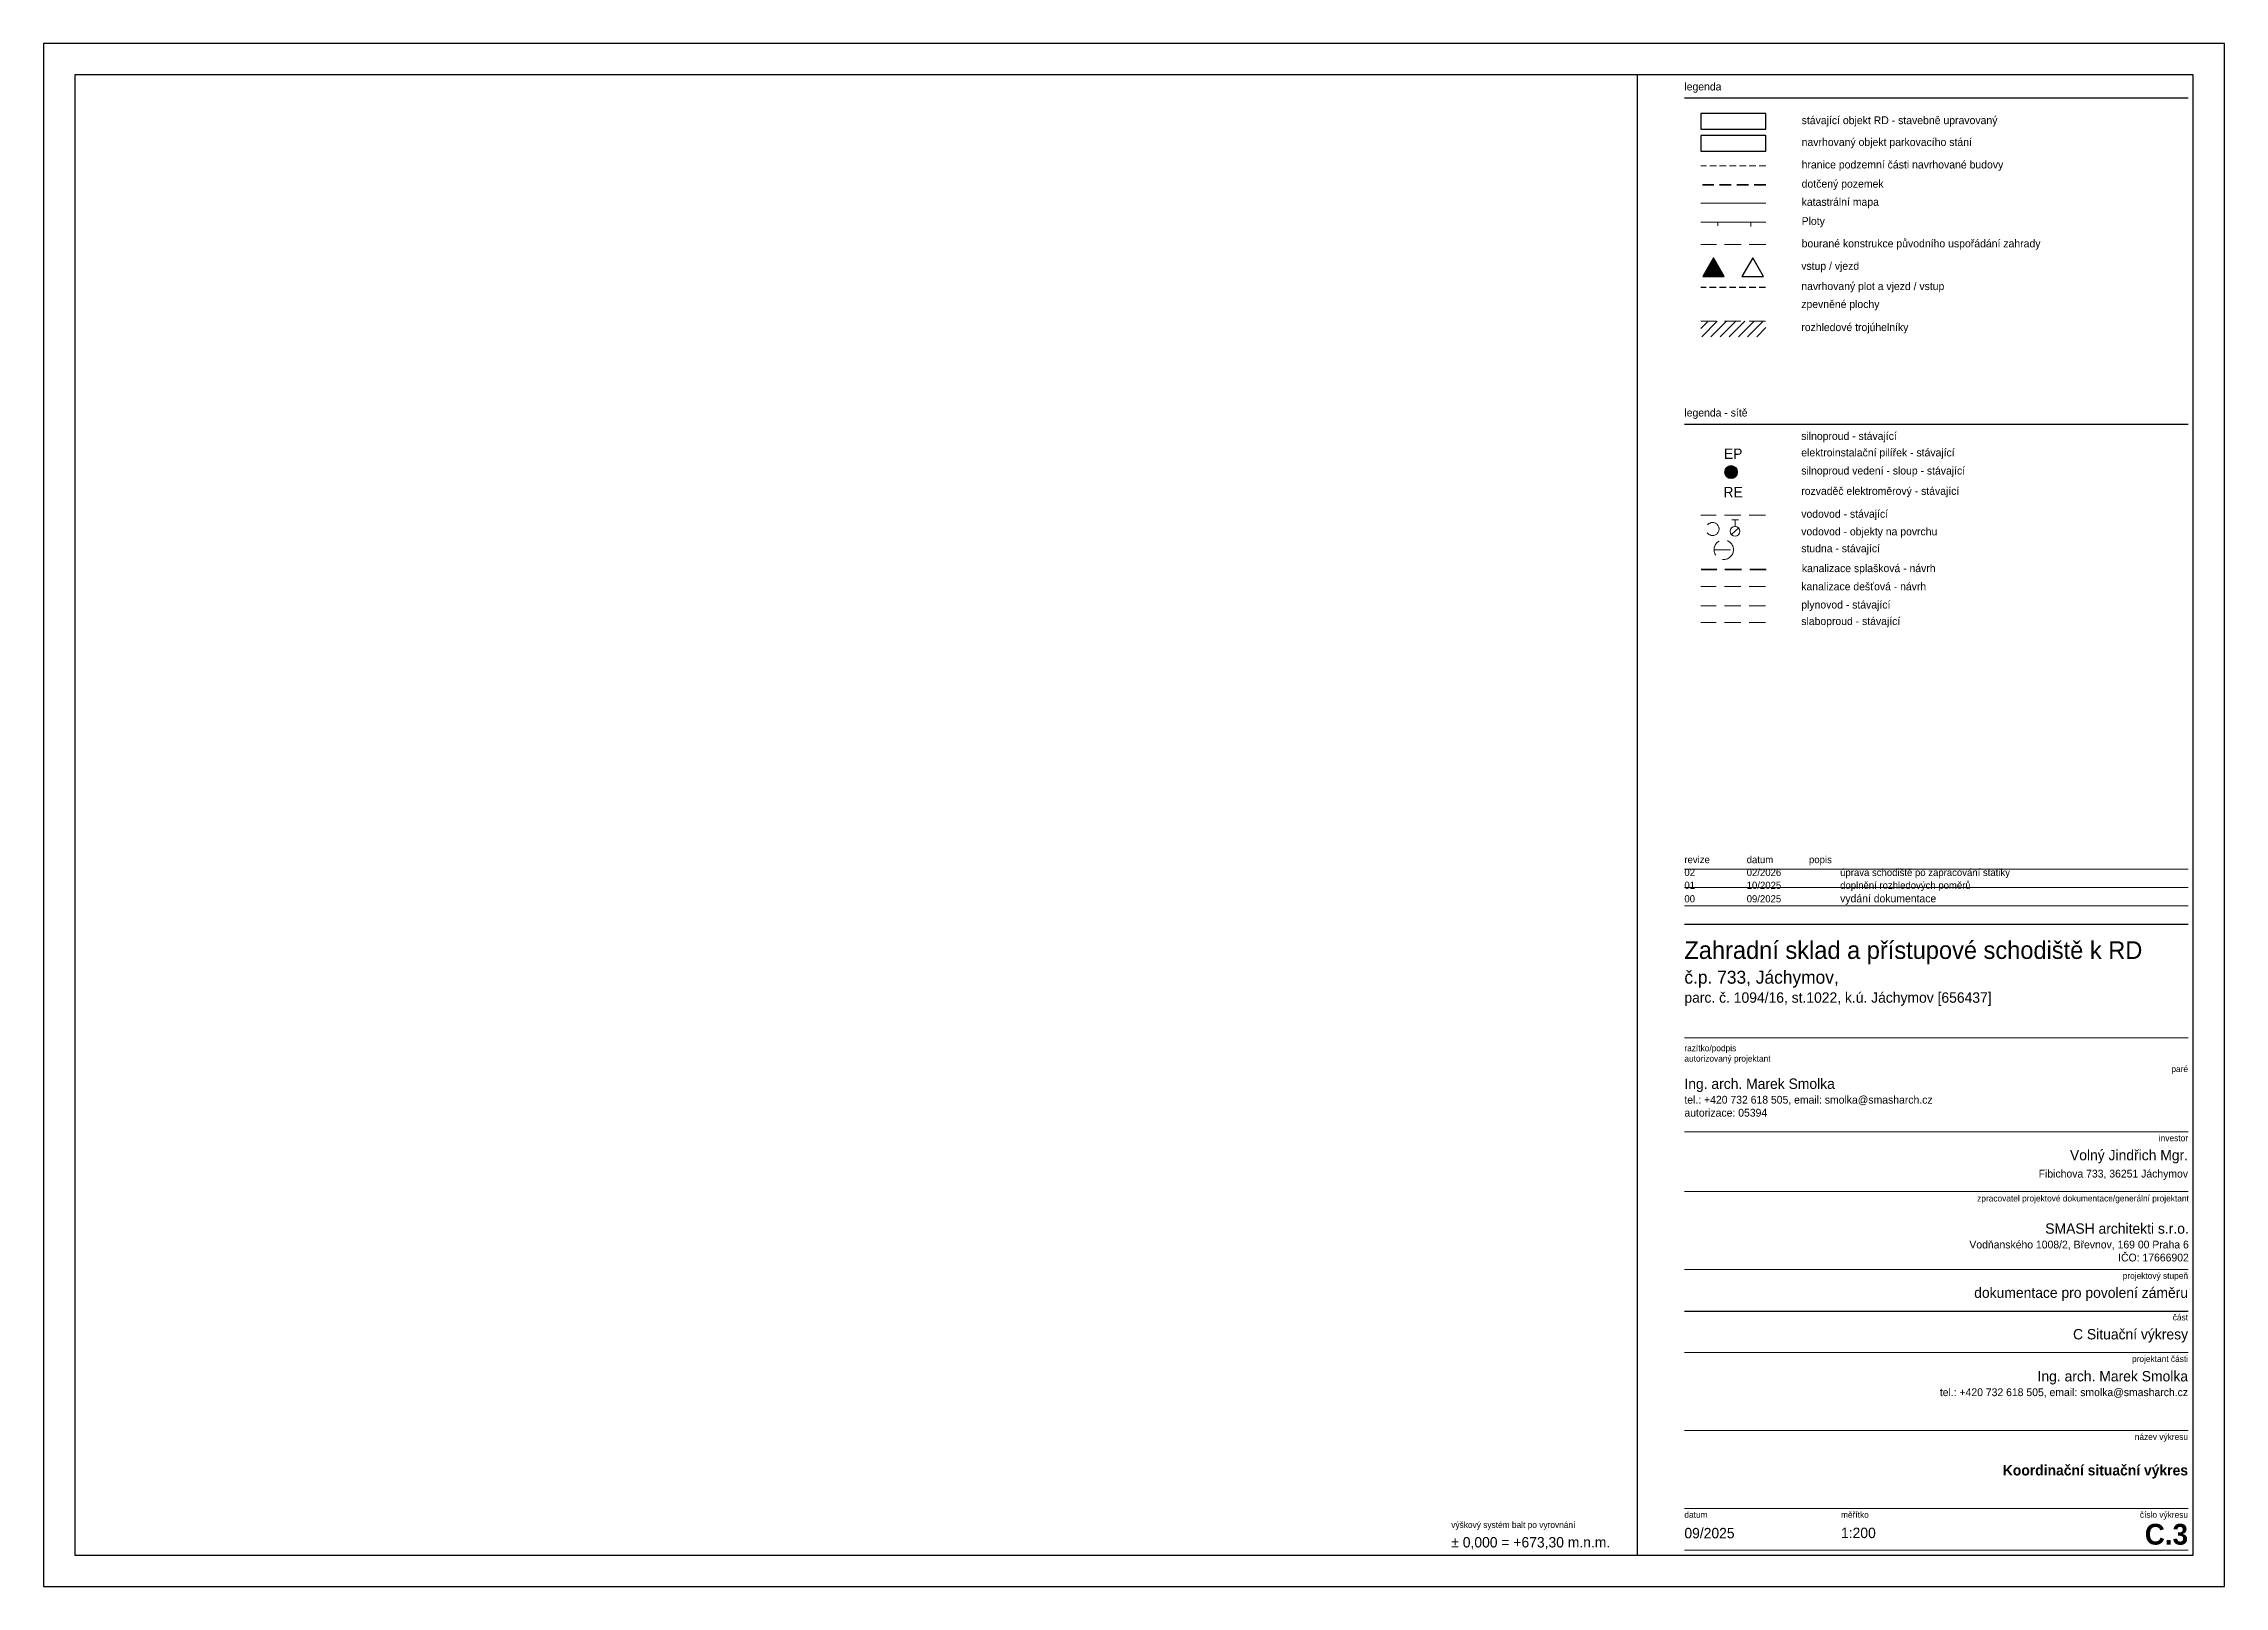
# Model space of a CAD drawing. Extents: x -847523 to -842720, y -997842 to -995984.
# Drawn here: x -842848.5 to -842764.5, y -997818.3 to -997758.9 of the extents above; entities that cross this region are included whole.
import ezdxf

# ---------------------------------------------------------------- set-up
doc = ezdxf.new("R2010")
doc.units = 0
doc.header["$MEASUREMENT"] = 0
doc.linetypes.add('DASHED', pattern=[19.05, 12.7, -6.35])
for name, color, linetype, lineweight, true_color in [('_ značky hranice', 1, 'DASHED', 35, 0xf60000), ('km__ rozhedlové trojuhelniky a doprava 02', 11, 'DASHED', 5, 0xfa8456), ('km__03_velmi tlustá', 202, 'Continuous', 30, 0x9600c8), ('SM _ Bourání', 42, 'DASHED', 9, 0xd5a206), ('SM _ oplocení', 222, 'Continuous', 30, 0xce0b80), ('SM _ výrazná červená', 12, 'Continuous', 30, 0xda0c01), ('sítě_CETIN_stávající_podzemní', 212, 'DASHED', 15, 0xd12dd7), ('sítě_ELE_návrh', 12, 'DASHED', 35, 0xc20000), ('sítě_ELE_stávající_NN_nadzemní', 12, 'Continuous', 9, 0xc20000), ('sítě_KANALIZACE_dešťová_stav', 96, 'DASHED', 9, 0x006b00), ('sítě_KANALIZACE_splašková_návrh', 34, 'DASHED', 35, 0xad5700), ('sítě_PLYN_stávající', 40, 'DASHED', 15, 0xf9c61f), ('sítě_VODA_stávající', 161, 'DASHED', 15, 0x5c9aff), ('Z _ mapa-KN', 142, 'Continuous', 15, 0x0088b5)]:
    doc.layers.add(name, color=color, linetype=linetype, lineweight=lineweight, true_color=true_color)
doc.layers.add('km__netisk', color=251, linetype='Continuous', plot=False)
for name, color, linetype, lineweight in [('km_kóty', 4, 'Continuous', 0), ('km_rozpiska', 7, 'Continuous', 0), ('Z _ MERENI', 7, 'Continuous', 9)]:
    doc.layers.add(name, color=color, linetype=linetype, lineweight=lineweight)
doc.styles.add('km_style', font='GOTHIC.TTF')

msp = doc.modelspace()

# ---------------------------------------------------------------- texts
at = {"layer": 'km_rozpiska', "line_spacing_factor": 1.2, "style": 'km_style'}
for s, width, insert, char_height, attachment_point in [('\\pxa0.25;legenda', 4000, (-842785.3236, -997760.3779), 0.3, 1), ('stávající objekt RD - stavebně upravovaný', 31.116146, (-842780.8067, -997761.8708), 0.301124, 4), ('navrhovaný objekt parkovacího stání', 31.116146, (-842780.8067, -997762.7101), 0.301124, 4), ('hranice podzemní části navrhované budovy', 31.116146, (-842780.8067, -997763.5771), 0.301124, 4), ('dotčený pozemek', 31.116146, (-842780.8067, -997764.3151), 0.301124, 4), ('katastrální mapa', 31.116146, (-842780.8067, -997765.0151), 0.301124, 4), ('Ploty', 31.116146, (-842780.8067, -997765.7538), 0.30112, 4), ('bourané konstrukce původního uspořádání zahrady', 31.116146, (-842780.8067, -997766.6149), 0.301124, 4), ('vstup / vjezd', 14.9, (-842780.8212, -997767.4796), 0.3, 4), ('zpevněné plochy', 14.9, (-842780.8212, -997768.9513), 0.3, 4), ('navrhovaný plot a vjezd / vstup', 14.9, (-842780.8197, -997768.2591), 0.3, 4), ('rozhledové trojúhelníky', 14.9, (-842780.8197, -997769.8403), 0.3, 4), ('\\pxa0.25;legenda - sítě', 4000, (-842785.3236, -997772.933), 0.3, 1), ('silnoproud - stávající', 14.9, (-842780.8212, -997774.028), 0.3, 4), ('elektroinstalační pilířek - stávající', 14.9, (-842780.8212, -997774.6644), 0.3, 4), ('silnoproud vedení - sloup - stávající', 14.9, (-842780.8212, -997775.3607), 0.3, 4), ('rozvaděč elektroměrový - stávající', 14.9, (-842780.8212, -997776.1437), 0.3, 4), ('vodovod - stávající', 14.9, (-842780.8212, -997777.0268), 0.3, 4), ('vodovod - objekty na povrchu', 14.9, (-842780.8212, -997777.7047), 0.3, 4), ('studna - stávající', 14.9, (-842780.8212, -997778.3539), 0.3, 4), ('kanalizace dešťová - návrh', 14.9, (-842780.8212, -997779.7773), 0.3, 4), ('kanalizace splašková - návrh', 14.9, (-842780.7988, -997779.1196), 0.3, 4), ('plynovod - stávající', 14.9, (-842780.8212, -997780.5208), 0.3, 4), ('slaboproud - stávající', 14.9, (-842780.8212, -997781.1572), 0.3, 4)]:
    msp.add_mtext_dynamic_manual_height_columns(s, width=width, gutter_width=12.5, heights=[0], dxfattribs=dict(at, insert=insert, char_height=char_height, attachment_point=attachment_point))
at = {"layer": 'km_rozpiska', "insert": (-842785.3236, -997790.1549), "char_height": 0.3, "width": 19.4, "attachment_point": 1, "line_spacing_factor": 1.2, "style": 'km_style'}
msp.add_mtext('\\pxa0.66667,sm1.07917;{\\H0.91667x;revize^I^Idatum^I^Ipopis\\P02^I^I02/2026^I^Iúprava schodiště po zapracování statiky\\P01^I^I10/2025^I^Idoplnění rozhledových poměrů^I^I\\P00^I^I09/2025^I^I}vydání dokumentace ', dxfattribs=at)
at = {"layer": 'km_rozpiska', "ltscale": 0.5, "rotation": 0, "style": 'km_style'}
for s, insert, char_height, width, attachment_point in [('paré', (-842765.9236, -997798.233), 0.24, 17.82, 3), ('název výkresu', (-842765.9236, -997812.3959), 0.24, 17.82, 3), ('\\fCentury Gothic|b1|i0|c238|p34;Koordinační situační výkres', (-842765.9236, -997813.8643), 0.4, 19.4, 6), ('měřítko', (-842779.2902, -997815.3959), 0.24, 2.209283, 1), ('číslo výkresu', (-842765.9236, -997815.3959), 0.24, 6.810717, 3), ('1:200', (-842779.2902, -997816.2193), 0.4, 2.835127, 4), ('\\fCentury Gothic|b1|i0|c238|p34;C.3', (-842765.9236, -997816.2746), 0.8, 12.607846, 6)]:
    msp.add_mtext(s, dxfattribs=dict(at, insert=insert, char_height=char_height, width=width, attachment_point=attachment_point))

# ---------------------------------------------------------------- blocks, each defined once
blk = doc.blocks.new('vstup')
at = {"lineweight": 30}
blk.add_lwpolyline([(0, 0), (-0.416, -0.72), (0.416, -0.72)], close=True, dxfattribs=at)
blk = doc.blocks.new('hlavní vstup')
h = blk.add_hatch(color=256)
h.dxf.hatch_style = 1
h.paths.add_polyline_path([(0, 0), (-0.416, -0.72), (0.416, -0.72)])
at = {"lineweight": 30}
blk.add_lwpolyline([(0, 0), (-0.416, -0.72), (0.416, -0.72)], close=True, dxfattribs=at)
blk = doc.blocks.new('el_sloup')
at = {"linetype": 'Continuous'}
h = blk.add_hatch(color=256, dxfattribs=at)
edge = h.paths.add_edge_path()
edge.add_arc((0, 0), 0.5, 0, 360)
blk.add_circle((0, 0), 0.5, dxfattribs=at)
blk = doc.blocks.new('vo_soupe')
at = {"ltscale": 0.1}
blk.add_circle((0, 0), 0.5, dxfattribs=at)
blk = doc.blocks.new('po_hydpo')
at = {"linetype": 'Continuous'}
for p, q in [((-0.56, -0.5), (0.56, 0.5)), ((-0.5, 1.76), (0.5, 1.76)), ((0, 0.75), (0, 1.76))]:
    blk.add_line(p, q, dxfattribs=at)
blk.add_circle((0, 0), 0.75, dxfattribs=at)
blk = doc.blocks.new('vo_studn')
at = {"ltscale": 0.1}
blk.add_line((-0.75, 0), (0.75, 0), dxfattribs=at)
blk.add_circle((0, 0), 0.75, dxfattribs=at)
blk = doc.blocks.new('projektant')
at = {"layer": 'km_rozpiska', "ltscale": 0.5, "width": 10000, "rotation": 0, "style": 'km_style'}
for s, insert, char_height, attachment_point in [('Ing. arch. Marek Smolka\\P\\H0.75x;tel.: +420 732 618 505, email: smolka@smasharch.cz', (0, -611), 200, 6), ('projektant části', (0, -60), 120, 3)]:
    blk.add_mtext(s, dxfattribs=dict(at, insert=insert, char_height=char_height, attachment_point=attachment_point))
blk = doc.blocks.new('datum')
at = {"layer": 'km_rozpiska', "ltscale": 0.5, "rotation": 0, "style": 'km_style'}
for s, insert, char_height, width, attachment_point in [('datum', (0, -60), 120, 8910, 1), ('09/2025', (0, -476), 200, 2272.24, 4)]:
    blk.add_mtext(s, dxfattribs=dict(at, insert=insert, char_height=char_height, width=width, attachment_point=attachment_point))
blk = doc.blocks.new('část')
at = {"layer": 'km_rozpiska', "ltscale": 0.5, "rotation": 0, "style": 'km_style'}
for s, insert, char_height, width, attachment_point in [('C Situační výkresy', (0, -476), 200, 10000, 6), ('část', (0, -60), 120, 8910, 3)]:
    blk.add_mtext(s, dxfattribs=dict(at, insert=insert, char_height=char_height, width=width, attachment_point=attachment_point))
blk = doc.blocks.new('investor')
at = {"layer": 'km_rozpiska', "ltscale": 0.5, "rotation": 0, "style": 'km_style'}
for s, insert, char_height, width, attachment_point in [('\\fCentury Gothic|b0|i0|c238;Volný Jindřich Mgr.', (0, -476), 200, 10000, 6), ('investor', (0, -60), 120, 8910, 3), ('\\fCentury Gothic|b0|i0|c238;Fibichova 733, 36251 Jáchymov', (0, -826), 150, 10000, 6)]:
    blk.add_mtext(s, dxfattribs=dict(at, insert=insert, char_height=char_height, width=width, attachment_point=attachment_point))
blk = doc.blocks.new('projektový stupeň')
at = {"layer": 'km_rozpiska', "ltscale": 0.5, "rotation": 0, "style": 'km_style'}
for s, insert, char_height, width, attachment_point in [(' dokumentace pro povolení záměru', (0, -476), 200, 10000, 6), ('projektový stupeň', (0, -60), 120, 8910, 3)]:
    blk.add_mtext(s, dxfattribs=dict(at, insert=insert, char_height=char_height, width=width, attachment_point=attachment_point))
blk = doc.blocks.new('razítko a podpis')
at = {"layer": 'km_rozpiska', "ltscale": 0.5, "style": 'km_style'}
for s, insert, char_height, width, attachment_point, rotation in [('\\fCentury Gothic|b0|i0;razítko/podpis\\Pautorizovaný projektant', (0, -2741), 180, 13365, 1, 0), ('\\fCentury Gothic|b0|i0|c238;Ing. arch. Marek Smolka\\H0.75x;\\Ptel.: +420 732 618 505, email: smolka@smasharch.cz\\Pautorizace: 05394', (0, -4260), 300, 15000, 4, 360)]:
    blk.add_mtext(s, dxfattribs=dict(at, insert=insert, char_height=char_height, width=width, attachment_point=attachment_point, rotation=rotation))
blk = doc.blocks.new('hlavní projektant')
at = {"layer": 'km_rozpiska', "ltscale": 0.5, "width": 10000, "rotation": 0, "style": 'km_style'}
for s, insert, char_height, attachment_point in [('zpracovatel projektové dokumentace/generální projektant', (15, -70), 120, 3), ('SMASH architekti s.r.o.\\H0.75x;\\P\\H1x;Vodňanského 1008/2, Břevnov, 169 00 Praha 6\\H1x;\\P\\H1x;IČO: 17666902', (15, -979), 200, 6)]:
    blk.add_mtext(s, dxfattribs=dict(at, insert=insert, char_height=char_height, attachment_point=attachment_point))
blk = doc.blocks.new('výškový systém')
at = {"layer": 'km_rozpiska', "ltscale": 0.5, "rotation": 0, "style": 'km_style'}
for s, insert, char_height, width, attachment_point in [('výškový systém balt po vyrovnání', (0, -21), 120, 8910, 1), ('\\pxa0.66667,sm1.07917;± 0,000 = +673,30 m.n.m.', (0, -436), 200, 3814.67, 4)]:
    blk.add_mtext(s, dxfattribs=dict(at, insert=insert, char_height=char_height, width=width, attachment_point=attachment_point))
blk = doc.blocks.new('název')
at = {"layer": 'km_rozpiska', "ltscale": 0.5, "insert": (0, 146), "char_height": 250, "width": 5000, "attachment_point": 1, "rotation": 0, "style": 'km_style'}
blk.add_mtext('{\\H0.68x;Zahradní sklad a přístupové schodiště k RD } \\P\\H0.5x;č.p. 733, Jáchymov,\\H1.33334x; \\P\\H0.599997x;parc. č. 1094/16, st.1022, k.ú. Jáchymov [656437]', dxfattribs=at)

# ---------------------------------------------------------------- hatches: boundary and pattern name
at = {"layer": 'km__ rozhedlové trojuhelniky a doprava 02', "lineweight": 5}
h = msp.add_hatch(dxfattribs=at)
h.set_pattern_fill('ANSI31', color=256, scale=2, style=0)
h.set_pattern_definition([(45, (0, 0.2839), (-0.176776695297, 0.176776695297), [])])
h.paths.add_polyline_path([(-842784.6962, -997769.5564), (-842784.6962, -997770.1587), (-842782.1869, -997770.1587), (-842782.1869, -997769.5564)])

# ---------------------------------------------------------------- linework, layer by layer
at = {"layer": '_ značky hranice', "color": 194, "ltscale": 0.035, "true_color": 0x4902a4}
msp.add_lwpolyline([(-842782.1869, -997764.3151), (-842784.6962, -997764.3151)], dxfattribs=at)
at = {"layer": 'km__ rozhedlové trojuhelniky a doprava 02', "ltscale": 0.05}
msp.add_lwpolyline([(-842782.1947, -997769.5564), (-842784.6947, -997769.5564)], dxfattribs=at)
at = {"layer": 'km__03_velmi tlustá'}
msp.add_lwpolyline([(-842784.6962, -997762.409), (-842784.6962, -997763.0112), (-842782.1869, -997763.0112), (-842782.1869, -997762.409)], close=True, dxfattribs=at)
msp.add_lwpolyline([(-842784.6962, -997762.409), (-842784.6962, -997763.0112), (-842782.1869, -997763.0112), (-842782.1869, -997762.409)], close=True, dxfattribs=at)
at = {"layer": 'km__03_velmi tlustá', "linetype": 'DASHED', "lineweight": 9, "ltscale": 0.02}
msp.add_lwpolyline([(-842782.1869, -997763.5771), (-842784.6962, -997763.5771)], dxfattribs=at)
at = {"layer": 'km__netisk'}
for points in [[(-842848.5236, -997818.2754), (-842764.5236, -997818.2754), (-842764.5236, -997758.8754), (-842848.5236, -997758.8754)], [(-842848.5236, -997818.2754), (-842764.5236, -997818.2754), (-842764.5236, -997758.8754), (-842848.5236, -997758.8754)], [(-842787.1236, -997817.0754), (-842787.1236, -997760.0754), (-842847.3236, -997760.0754), (-842847.3236, -997817.0754)], [(-842847.3236, -997817.0754), (-842765.7236, -997817.0754), (-842765.7236, -997760.0754), (-842847.3236, -997760.0754)], [(-842787.1236, -997817.0754), (-842787.1236, -997760.0754), (-842847.3236, -997760.0754), (-842847.3236, -997817.0754)]]:
    msp.add_lwpolyline(points, close=True, dxfattribs=at)
at = {"layer": 'km_rozpiska', "lineweight": 30}
for points in [[(-842785.3236, -997760.9674), (-842765.9236, -997760.9674)], [(-842785.3236, -997773.5226), (-842765.9236, -997773.5226)], [(-842785.3236, -997792.7774), (-842765.9236, -997792.7774)], [(-842785.3236, -997807.6754), (-842765.9236, -997807.6754)]]:
    msp.add_lwpolyline(points, dxfattribs=at)
at = {"layer": 'km_rozpiska'}
for points in [[(-842785.3236, -997790.6654), (-842765.9236, -997790.6654)], [(-842785.3236, -997791.3694), (-842765.9236, -997791.3694)], [(-842785.3236, -997792.0734), (-842765.9236, -997792.0734)], [(-842785.3236, -997797.1603), (-842765.9236, -997797.1603)], [(-842785.3236, -997800.7774), (-842765.9236, -997800.7774)], [(-842785.3236, -997803.0754), (-842765.9236, -997803.0754)], [(-842785.3236, -997806.0754), (-842765.9236, -997806.0754)], [(-842785.3236, -997809.2754), (-842765.9236, -997809.2754)], [(-842785.3236, -997812.2754), (-842765.9236, -997812.2754)], [(-842785.3236, -997815.2754), (-842765.9236, -997815.2754)], [(-842785.3236, -997816.8754), (-842765.9236, -997816.8754)]]:
    msp.add_lwpolyline(points, dxfattribs=at)
at = {"layer": 'SM _ Bourání', "ltscale": 0.05}
msp.add_lwpolyline([(-842782.1869, -997766.6149), (-842784.6962, -997766.6149)], dxfattribs=at)
at = {"layer": 'SM _ oplocení', "linetype": 'DASHED', "ltscale": 0.02}
msp.add_lwpolyline([(-842782.1947, -997768.2591), (-842784.6947, -997768.2591)], dxfattribs=at)
at = {"layer": 'SM _ výrazná červená', "linetype": 'Continuous', "ltscale": 0.01}
msp.add_lwpolyline([(-842784.6962, -997761.5697), (-842784.6962, -997762.1719), (-842782.1869, -997762.1719), (-842782.1869, -997761.5697)], close=True, dxfattribs=at)
at = {"layer": 'sítě_CETIN_stávající_podzemní', "ltscale": 0.05, "flags": 128}
msp.add_lwpolyline([(-842782.1962, -997781.1572), (-842784.6962, -997781.1572)], dxfattribs=at)
at = {"layer": 'sítě_KANALIZACE_dešťová_stav', "ltscale": 0.05}
msp.add_lwpolyline([(-842782.1962, -997779.7773), (-842784.6962, -997779.7773)], dxfattribs=at)
at = {"layer": 'sítě_KANALIZACE_splašková_návrh', "ltscale": 0.05}
msp.add_lwpolyline([(-842782.1738, -997779.1196), (-842784.6738, -997779.1196)], dxfattribs=at)
at = {"layer": 'sítě_PLYN_stávající', "ltscale": 0.05}
msp.add_lwpolyline([(-842782.1962, -997780.5208), (-842784.6962, -997780.5208)], dxfattribs=at)
at = {"layer": 'sítě_VODA_stávající', "ltscale": 0.05}
msp.add_lwpolyline([(-842782.1962, -997777.0268), (-842784.6962, -997777.0268)], dxfattribs=at)
at = {"layer": 'Z _ mapa-KN'}
msp.add_lwpolyline([(-842782.1869, -997765.0151), (-842784.6962, -997765.0151)], dxfattribs=at)
at = {"layer": 'Z _ MERENI'}
for points in [[(-842782.1869, -997765.7538), (-842784.6962, -997765.7538)], [(-842784.04, -997765.7538), (-842784.04, -997765.8938)], [(-842782.76, -997765.7538), (-842782.76, -997765.9138)]]:
    msp.add_lwpolyline(points, dxfattribs=at)

# ---------------------------------------------------------------- block references
at = {"layer": 'km_kóty'}
for name, p in [('hlavní vstup', (-842784.2019, -997767.1196)), ('vstup', (-842782.6905, -997767.1196))]:
    msp.add_blockref(name, p, dxfattribs=at)
at = {"layer": 'km_rozpiska'}
for name, p, xscale, yscale, zscale in [('název', (-842785.3236, -997794.0212), 0.00399999999998, 0.00399999999998, 0.00399999999998), ('razítko a podpis', (-842785.3236, -997793.7774), 0.00133333333333, 0.00133333333333, 0.00133333333333), ('investor', (-842765.9236, -997800.7774), 0.002, 0.002, 0.002), ('hlavní projektant', (-842765.9236, -997803.0754), 0.002, 0.002, 0.002), ('projektový stupeň', (-842765.9236, -997806.0754), 0.002, 0.002, 0.002), ('část', (-842765.9236, -997807.6754), 0.002, 0.002, 0.002), ('projektant', (-842765.9236, -997809.2754), 0.002, 0.002, 0.002), ('výškový systém', (-842794.3022, -997815.7428, -904.368), 0.002, 0.002, 0.002), ('datum', (-842785.3236, -997815.2754), 0.002, 0.002, 0.002)]:
    msp.add_blockref(name, p, dxfattribs=dict(at, xscale=xscale, yscale=yscale, zscale=zscale))
at = {"layer": 'sítě_VODA_stávající', "linetype": 'Continuous', "ltscale": 0.1, "xscale": 0.5, "yscale": 0.5, "zscale": 0.5}
for name, p in [('vo_soupe', (-842784.2388, -997777.5634)), ('vo_studn', (-842783.8076, -997778.3627, -904.368))]:
    msp.add_blockref(name, p, dxfattribs=at)
at = {"layer": 'sítě_VODA_stávající', "linetype": 'Continuous', "xscale": 0.25, "yscale": 0.25, "zscale": 0.25}
msp.add_blockref('po_hydpo', (-842783.3705, -997777.6494, -904.368), dxfattribs=at)

msp.set_redraw_order([(e.dxf.handle, doc.entitydb.next_handle()) for e in msp.query("TEXT MTEXT ATTDEF DIMENSION ARC_DIMENSION")])  # texts and dimensions are drawn at this point

# ---------------------------------------------------------------- next in the draw order: texts
at = {"layer": 'sítě_ELE_návrh', "ltscale": 0.3, "char_height": 0.4, "attachment_point": 5, "style": 'km_style', "bg_fill": 2}
for s, insert in [('EP', (-842783.4462, -997774.6644)), ('RE', (-842783.4462, -997776.1437))]:
    msp.add_mtext_dynamic_manual_height_columns(s, width=1.36168, gutter_width=12.5, heights=[0.667], dxfattribs=dict(at, insert=insert))

# ---------------------------------------------------------------- next in the draw order: block references
at = {"layer": 'sítě_ELE_stávající_NN_nadzemní', "linetype": 'Continuous', "xscale": 0.5, "yscale": 0.5, "zscale": 0.5}
msp.add_blockref('el_sloup', (-842783.5227, -997775.3704, -904.368), dxfattribs=at)

doc.saveas('drawing.dxf')
